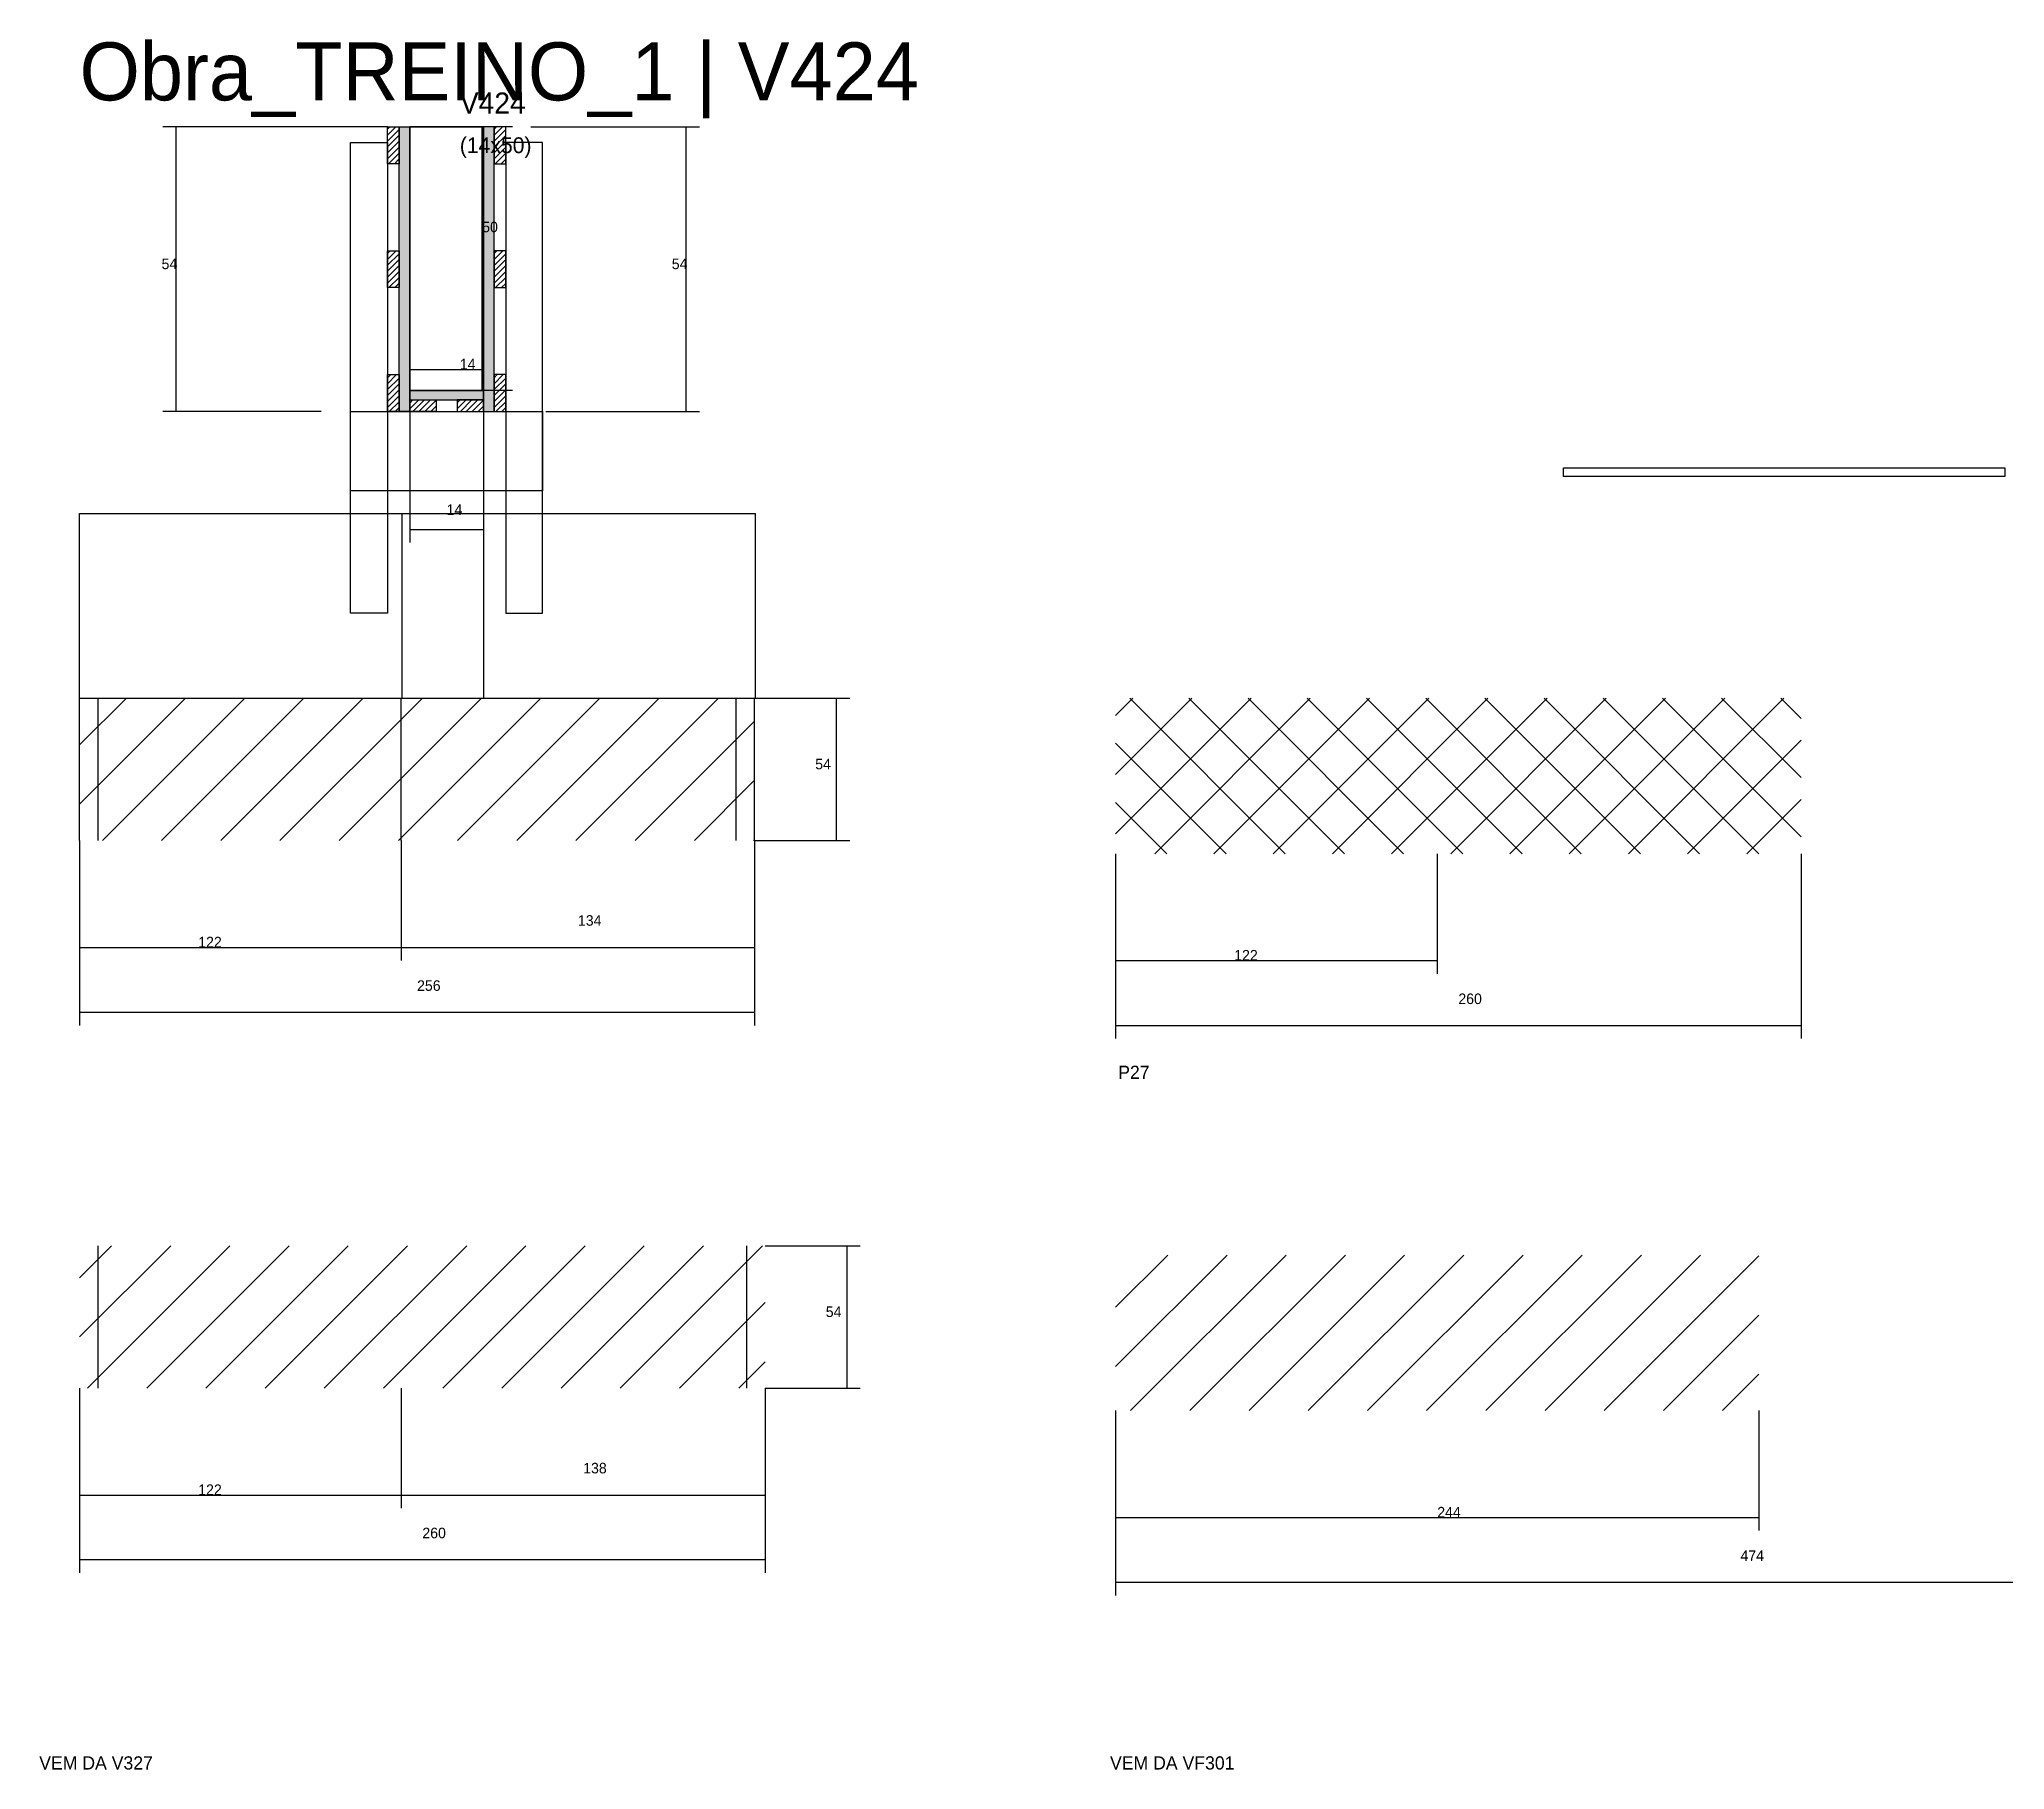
# Model space of a CAD drawing. Header units: metres. Extents: x -41 to 34800, y -36000 to 1848.
# Drawn here: x 2965 to 3710, y -7893 to -7237 of the extents above; entities that cross this region are included whole.
import ezdxf

# ---------------------------------------------------------------- set-up
doc = ezdxf.new("R2010")
doc.units = ezdxf.units.M
for name, color, linetype in [('CONCRETO', 251, 'Continuous'), ('COTA', 4, 'Continuous'), ('Cota Seção (2x)', 4, 'Continuous'), ('Hachura', 253, 'Continuous'), ('LABEL_ID', 3, 'Continuous'), ('Madeira', 126, 'Continuous'), ('NOMENCLATURA', 7, 'Continuous'), ('Painéis', 200, 'Continuous'), ('REAPROVEITAMENTO', 251, 'Continuous'), ('SARR_2.2x7', 40, 'Continuous'), ('SARR_3.5x7', 81, 'Continuous'), ('SCO-___-LAJ', 4, 'Continuous'), ('Texto Seção', 7, 'Continuous')]:
    doc.layers.add(name, color=color, linetype=linetype)

msp = doc.modelspace()

# ---------------------------------------------------------------- texts
at = {"layer": 'COTA'}
for s, p in [('54', (3011.1, -7324)), ('54', (3204.6, -7324)), ('14', (3119.2, -7417.2)), ('54', (3259, -7513.7)), ('134', (3169, -7573)), ('122', (3025, -7581.2)), ('122', (3417.9, -7586.2)), ('256', (3108, -7597.7)), ('260', (3502.9, -7602.7)), ('54', (3263, -7721.4)), ('138', (3171, -7780.7)), ('122', (3025, -7788.9)), ('244', (3494.9, -7797.4)), ('260', (3110, -7805.3)), ('474', (3609.9, -7813.9))]:
    msp.add_text(s, height=4, dxfattribs=at).set_placement(p)
at = {"layer": 'Cota Seção (2x)'}
for s, p in [('50', (3132.7, -7310)), ('14', (3124.2, -7362))]:
    msp.add_text(s, height=4, dxfattribs=at).set_placement(p)
at = {"layer": 'LABEL_ID'}
msp.add_text('Obra_TREINO_1 | V424', height=22, dxfattribs=at).set_placement((2980, -7260))
at = {"layer": 'NOMENCLATURA'}
msp.add_text('P27', height=5, dxfattribs=at).set_placement((3373.9, -7631.1))
at = {"layer": 'Texto Seção'}
for s, height, p in [('V424', 8, (3124.2, -7265)), ('(14x50)', 6, (3124.2, -7280)), ('VEM DA V327', 5, (2964.7, -7893)), ('VEM DA VF301', 5, (3370.8, -7893))]:
    msp.add_text(s, height=height, dxfattribs=at).set_placement(p)

# ---------------------------------------------------------------- hatches: boundary and pattern name
at = {"layer": 'Hachura'}
h = msp.add_hatch(dxfattribs=at)
h.set_pattern_fill('ANSI31', scale=0.5)
h.paths.add_polyline_path([(3101.2, -7284), (3096.8, -7284), (3096.8, -7284), (3096.8, -7270), (3096.8, -7270), (3101.2, -7270), (3101.2, -7270), (3101.2, -7284)])
h = msp.add_hatch(color=8, dxfattribs=at)
h.dxf.hatch_style = 1
h.paths.add_polyline_path([(3105.2, -7270), (3101.2, -7270), (3101.2, -7270), (3101.2, -7378), (3101.2, -7378), (3105.2, -7378), (3105.2, -7378), (3105.2, -7270)])
h = msp.add_hatch(color=8, dxfattribs=at)
h.dxf.hatch_style = 1
h.paths.add_polyline_path([(3137.2, -7270), (3133.2, -7270), (3133.2, -7270), (3133.2, -7378), (3133.2, -7378), (3137.2, -7378), (3137.2, -7378), (3137.2, -7270)])
h = msp.add_hatch(dxfattribs=at)
h.set_pattern_fill('ANSI31', scale=0.5)
h.paths.add_polyline_path([(3137.2, -7284), (3141.6, -7284), (3141.6, -7284), (3141.6, -7270), (3141.6, -7270), (3137.2, -7270), (3137.2, -7270), (3137.2, -7284)])
h = msp.add_hatch(dxfattribs=at)
h.set_pattern_fill('ANSI31', scale=0.5)
h.paths.add_polyline_path([(3101.2, -7331), (3096.8, -7331), (3096.8, -7331), (3096.8, -7317), (3096.8, -7317), (3101.2, -7317), (3101.2, -7317), (3101.2, -7331)])
h = msp.add_hatch(dxfattribs=at)
h.set_pattern_fill('ANSI31', scale=0.5)
h.paths.add_polyline_path([(3137.2, -7331), (3141.6, -7331), (3141.6, -7331), (3141.6, -7317), (3141.6, -7317), (3137.2, -7317), (3137.2, -7317), (3137.2, -7331)])
h = msp.add_hatch(dxfattribs=at)
h.set_pattern_fill('ANSI31', scale=0.5)
h.paths.add_polyline_path([(3101.2, -7378), (3096.8, -7378), (3096.8, -7378), (3096.8, -7364), (3096.8, -7364), (3101.2, -7364), (3101.2, -7364), (3101.2, -7378)])
h = msp.add_hatch(dxfattribs=at)
h.set_pattern_fill('ANSI31', scale=0.5)
h.paths.add_polyline_path([(3137.2, -7378), (3141.6, -7378), (3141.6, -7378), (3141.6, -7364), (3141.6, -7364), (3137.2, -7364), (3137.2, -7364), (3137.2, -7378)])
h = msp.add_hatch(color=8, dxfattribs=at)
h.dxf.hatch_style = 1
h.paths.add_polyline_path([(3133.2, -7373.6), (3133.2, -7370), (3133.2, -7370), (3105.2, -7370), (3105.2, -7370), (3105.2, -7373.6), (3105.2, -7373.6), (3133.2, -7373.6)])
h = msp.add_hatch(dxfattribs=at)
h.set_pattern_fill('ANSI31', scale=0.5)
h.paths.add_polyline_path([(3105.2, -7378), (3105.2, -7373.6), (3105.2, -7373.6), (3115.2, -7373.6), (3115.2, -7373.6), (3115.2, -7378), (3115.2, -7378), (3105.2, -7378)])
h = msp.add_hatch(dxfattribs=at)
h.set_pattern_fill('ANSI31', scale=0.5)
h.paths.add_polyline_path([(3133.2, -7378), (3133.2, -7373.6), (3133.2, -7373.6), (3123.2, -7373.6), (3123.2, -7373.6), (3123.2, -7378), (3123.2, -7378), (3133.2, -7378)])
at = {"layer": 'REAPROVEITAMENTO'}
h = msp.add_hatch(dxfattribs=at)
h.set_pattern_fill('ANSI31', scale=5)
h.paths.add_polyline_path([(3236, -7540.7), (3236, -7486.7), (3236, -7486.7), (2980, -7486.7), (2980, -7486.7), (2980, -7540.7), (2980, -7540.7), (3236, -7540.7)])
h = msp.add_hatch(dxfattribs=at)
h.set_pattern_fill('ANSI37', scale=5)
h.paths.add_polyline_path([(3632.9, -7545.7), (3632.9, -7486.7), (3632.9, -7486.7), (3372.9, -7486.7), (3372.9, -7486.7), (3372.9, -7545.7), (3372.9, -7545.7), (3632.9, -7545.7)])
h = msp.add_hatch(dxfattribs=at)
h.set_pattern_fill('ANSI31', scale=5)
h.paths.add_polyline_path([(3240, -7748.4), (3240, -7694.4), (3240, -7694.4), (2980, -7694.4), (2980, -7694.4), (2980, -7748.4), (2980, -7748.4), (3240, -7748.4)])
h = msp.add_hatch(dxfattribs=at)
h.set_pattern_fill('ANSI31', scale=5)
h.paths.add_polyline_path([(3616.9, -7756.9), (3616.9, -7697.9), (3616.9, -7697.9), (3372.9, -7697.9), (3372.9, -7697.9), (3372.9, -7756.9), (3372.9, -7756.9), (3616.9, -7756.9)])

# ---------------------------------------------------------------- linework, layer by layer
at = {"layer": 'CONCRETO'}
for points in [[(3105.2, -7270), (3105.2, -7270), (3133.2, -7270), (3133.2, -7298), (3133.2, -7298), (3133.2, -7370), (3105.2, -7370), (3105.2, -7270)], [(3105.2, -7370), (3133.2, -7370), (3133.2, -7270), (3105.2, -7270)]]:
    msp.add_lwpolyline(points, close=True, dxfattribs=at)
at = {"layer": 'COTA'}
for p, q in [((3096.8, -7270), (3011.6, -7270)), ((3016.6, -7378), (3016.6, -7270)), ((3151.2, -7270), (3215.1, -7270)), ((3210.1, -7378), (3210.1, -7270)), ((3071.6, -7378), (3011.6, -7378)), ((3105.2, -7378), (3105.2, -7427.7)), ((3133.2, -7378), (3133.2, -7427.7)), ((3156.8, -7378), (3215.1, -7378)), ((3105.2, -7422.7), (3133.2, -7422.7)), ((3236, -7486.7), (3272.1, -7486.7)), ((3267.1, -7540.7), (3267.1, -7486.7)), ((2980, -7540.7), (2980, -7586.2)), ((2980, -7540.7), (2980, -7610.8)), ((3102, -7540.7), (3102, -7586.2)), ((3102, -7540.7), (3102, -7586.2)), ((3236, -7540.7), (3236, -7586.2)), ((3236, -7540.7), (3236, -7610.8)), ((3236, -7540.7), (3272.1, -7540.7)), ((3372.9, -7545.7), (3372.9, -7591.2)), ((3372.9, -7545.7), (3372.9, -7615.8)), ((3494.9, -7545.7), (3494.9, -7591.2)), ((3632.9, -7545.7), (3632.9, -7615.8)), ((2980, -7581.2), (3102, -7581.2)), ((3102, -7581.2), (3236, -7581.2)), ((3372.9, -7586.2), (3494.9, -7586.2)), ((2980, -7605.8), (3236, -7605.8)), ((3372.9, -7610.8), (3632.9, -7610.8)), ((3240, -7694.4), (3276.1, -7694.4)), ((3271.1, -7748.4), (3271.1, -7694.4)), ((2980, -7748.4), (2980, -7793.9)), ((2980, -7748.4), (2980, -7818.4)), ((3102, -7748.4), (3102, -7793.9)), ((3102, -7748.4), (3102, -7793.9)), ((3240, -7748.4), (3240, -7793.9)), ((3240, -7748.4), (3240, -7818.4)), ((3240, -7748.4), (3276.1, -7748.4)), ((3372.9, -7756.9), (3372.9, -7802.4)), ((3372.9, -7756.9), (3372.9, -7827)), ((3616.9, -7756.9), (3616.9, -7802.4)), ((2980, -7788.9), (3102, -7788.9)), ((3102, -7788.9), (3240, -7788.9)), ((3372.9, -7797.4), (3616.9, -7797.4)), ((2980, -7813.4), (3240, -7813.4)), ((3372.9, -7822), (3846.9, -7822))]:
    msp.add_line(p, q, dxfattribs=at)
at = {"layer": 'Cota Seção (2x)'}
for p, q in [((3144.2, -7270), (3127.7, -7270)), ((3132.7, -7370), (3132.7, -7270)), ((3105.2, -7378), (3105.2, -7357)), ((3105.2, -7362), (3133.2, -7362)), ((3133.2, -7378), (3133.2, -7357)), ((3144.2, -7370), (3127.7, -7370))]:
    msp.add_line(p, q, dxfattribs=at)
at = {"layer": 'Madeira'}
for points in [[(3101.2, -7284), (3096.8, -7284), (3096.8, -7270), (3101.2, -7270)], [(3137.2, -7284), (3141.6, -7284), (3141.6, -7270), (3137.2, -7270)], [(3101.2, -7331), (3096.8, -7331), (3096.8, -7317), (3101.2, -7317)], [(3137.2, -7331), (3141.6, -7331), (3141.6, -7317), (3137.2, -7317)], [(3101.2, -7378), (3096.8, -7378), (3096.8, -7364), (3101.2, -7364)], [(3137.2, -7378), (3141.6, -7378), (3141.6, -7364), (3137.2, -7364)], [(3105.2, -7378), (3105.2, -7373.6), (3115.2, -7373.6), (3115.2, -7378)], [(3133.2, -7378), (3133.2, -7373.6), (3123.2, -7373.6), (3123.2, -7378)]]:
    msp.add_lwpolyline(points, close=True, dxfattribs=at)
at = {"layer": 'Painéis'}
for p, q in [((3105.2, -7378), (3105.2, -7270)), ((3133.2, -7378), (3133.2, -7270)), ((3105.2, -7370), (3133.2, -7370)), ((3105.2, -7373.6), (3105.2, -7370)), ((3133.2, -7373.6), (3133.2, -7370)), ((2980, -7416.7), (3102.3, -7416.7)), ((2980, -7486.7), (2980, -7416.7)), ((3102.3, -7486.7), (3102.3, -7416.7)), ((3102.3, -7416.7), (3133.3, -7416.7)), ((3102.3, -7486.7), (3102.3, -7416.7)), ((3133.3, -7486.7), (3133.3, -7416.7)), ((3133.3, -7416.7), (3236.3, -7416.7)), ((3133.3, -7486.7), (3133.3, -7416.7)), ((3236.3, -7486.7), (3236.3, -7416.7)), ((2980, -7486.7), (3236, -7486.7)), ((2980, -7540.7), (2980, -7486.7)), ((2980, -7486.7), (3102.3, -7486.7)), ((3102, -7540.7), (3102, -7486.7)), ((3102.3, -7486.7), (3133.3, -7486.7)), ((3133.3, -7486.7), (3236.3, -7486.7)), ((3236, -7540.7), (3236, -7486.7))]:
    msp.add_line(p, q, dxfattribs=at)
for points in [[(3101.2, -7270), (3105.2, -7270), (3105.2, -7378), (3101.2, -7378)], [(3137.2, -7270), (3133.2, -7270), (3133.2, -7378), (3137.2, -7378)], [(3133.2, -7373.6), (3133.2, -7370), (3105.2, -7370), (3105.2, -7373.6)]]:
    msp.add_lwpolyline(points, close=True, dxfattribs=at)
at = {"layer": 'SARR_2.2x7'}
for p, q in [((2987, -7540.7), (2987, -7486.7)), ((3229, -7540.7), (3229, -7486.7)), ((2987, -7748.4), (2987, -7694.4)), ((3233, -7748.4), (3233, -7694.4))]:
    msp.add_line(p, q, dxfattribs=at)
at = {"layer": 'SARR_3.5x7'}
for points in [[(3082.8, -7276), (3096.8, -7276), (3096.8, -7454.5), (3082.8, -7454.5)], [(3155.6, -7276), (3141.6, -7276), (3141.6, -7454.5), (3155.6, -7454.5)], [(3082.8, -7378), (3155.6, -7378), (3155.6, -7408.1), (3082.8, -7408.1)]]:
    msp.add_lwpolyline(points, close=True, dxfattribs=at)
at = {"layer": 'SCO-___-LAJ'}
msp.add_lwpolyline([(3542.8, -7399.4), (3710.1, -7399.4), (3710.1, -7402.6), (3542.8, -7402.6)], close=True, dxfattribs=at)

msp.set_redraw_order([(e.dxf.handle, doc.entitydb.next_handle()) for e in msp.query("TEXT MTEXT ATTDEF DIMENSION ARC_DIMENSION")])  # texts and dimensions are drawn at this point

doc.saveas('drawing.dxf')
